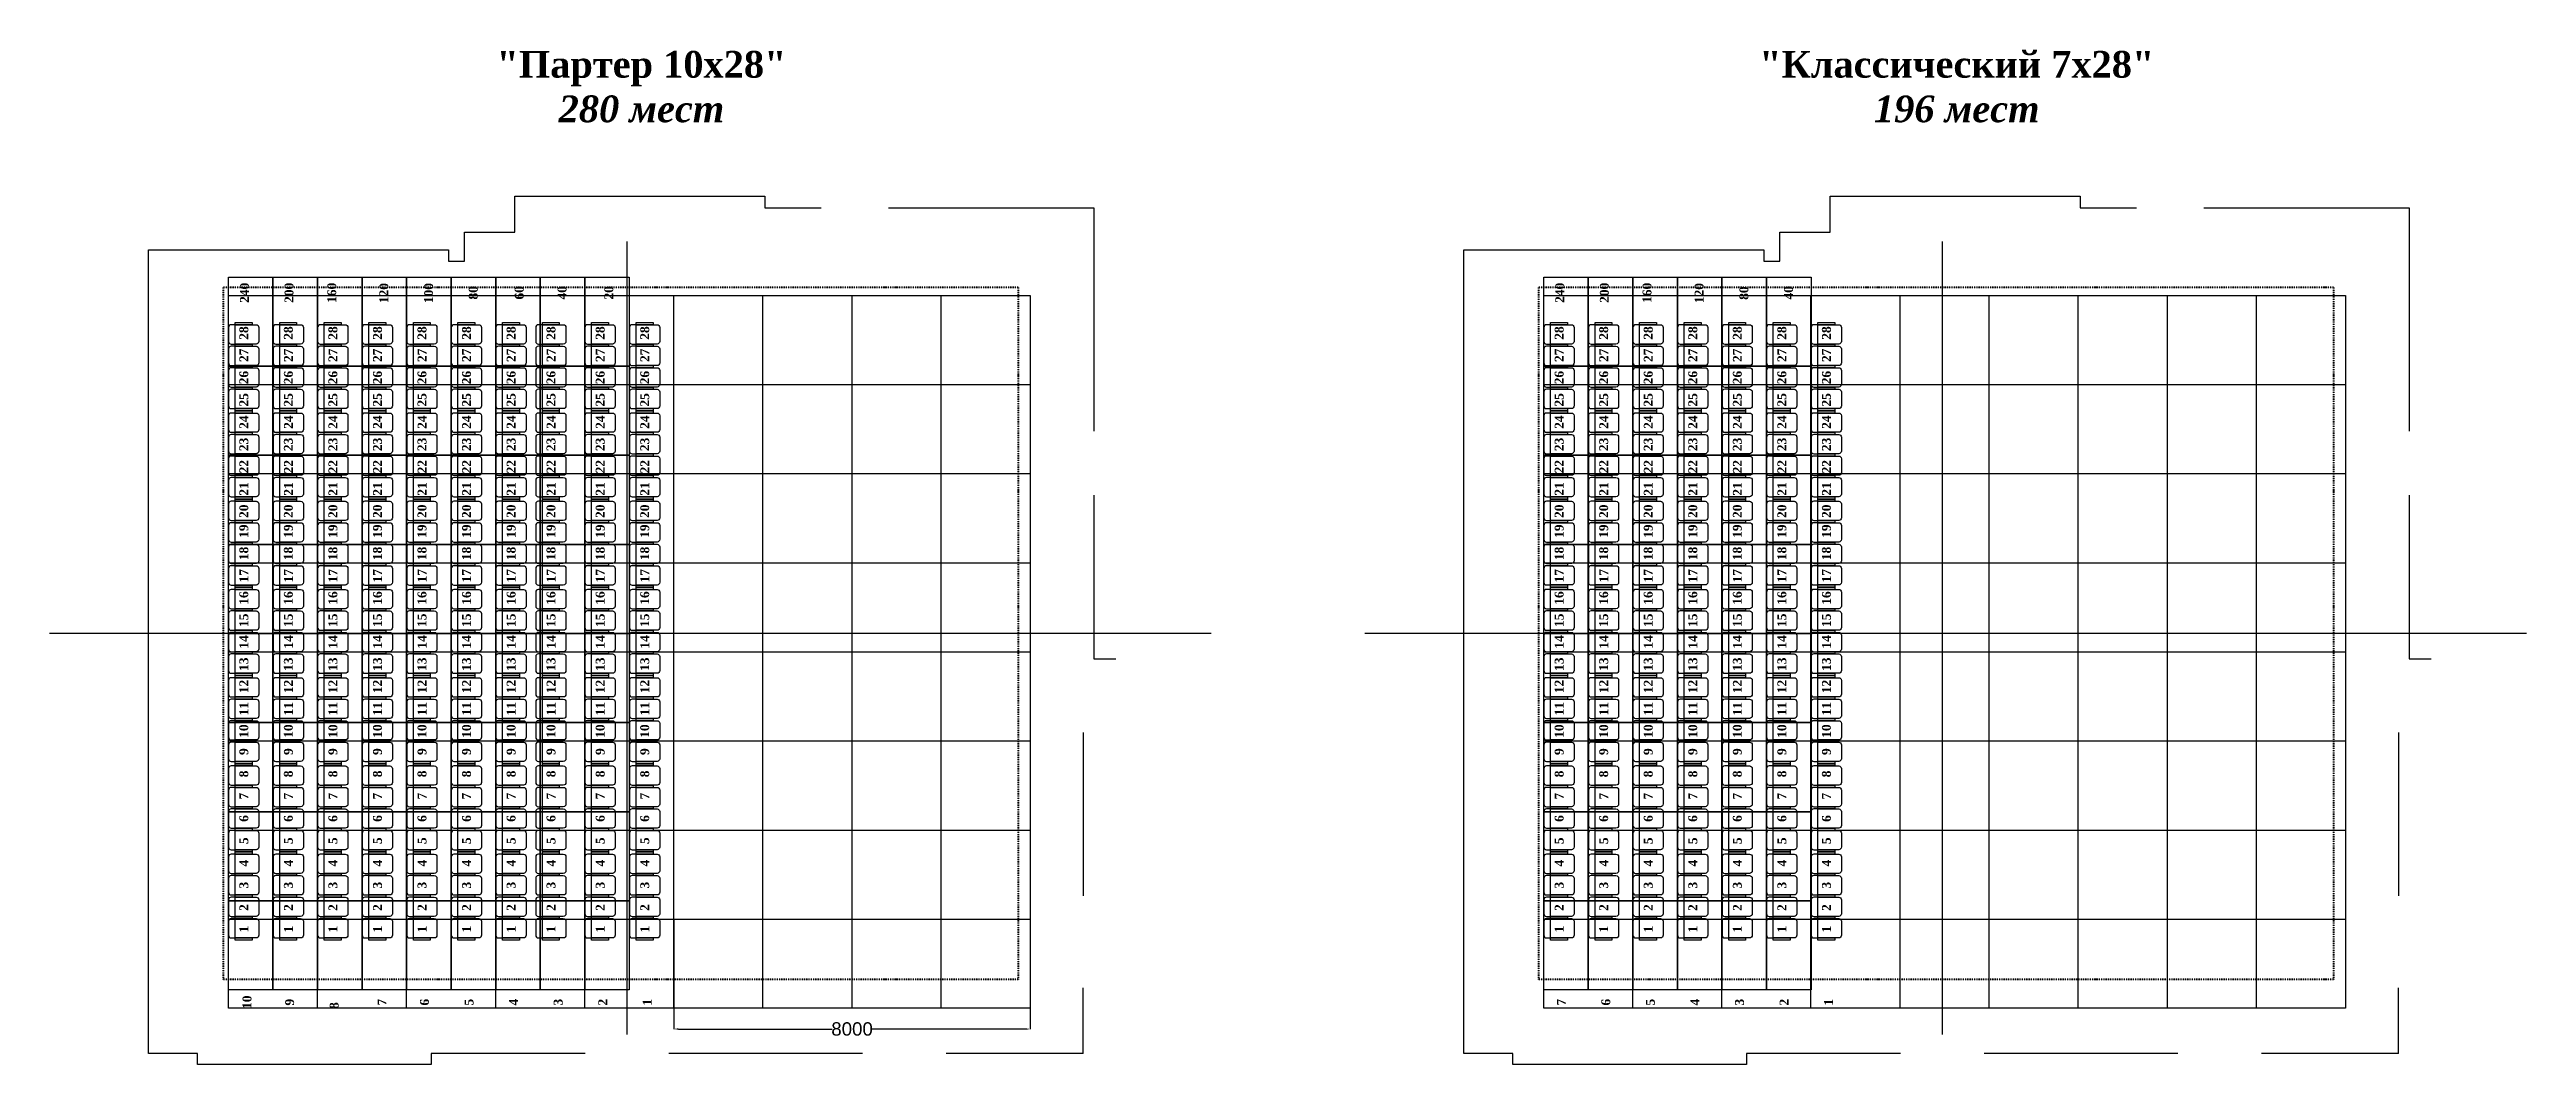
# Model space of a CAD drawing. Header units: millimetres. Extents: x -520232 to 211296, y -156633 to 78411.
# Drawn here: x -184456 to -128851, y -95142 to -72365 of the extents above; entities that cross this region are included whole.
import ezdxf

# ---------------------------------------------------------------- set-up
doc = ezdxf.new("R2010")
doc.units = ezdxf.units.MM
doc.linetypes.add('штрихпунктирнаяX2', pattern=[50.8, 25.4, -12.7, 0, -12.7])
for name, color, linetype in [('Декорации', 10, 'Continuous'), ('Оси', 7, 'Continuous'), ('Партер', 7, 'Continuous'), ('План галлереи', 7, 'Continuous'), ('План планшет1', 7, 'Continuous')]:
    doc.layers.add(name, color=color, linetype=linetype)
doc.layers.add('Сидения и станки', color=7, linetype='Continuous', lineweight=25)
doc.styles.get("Standard").update_dxf_attribs({"font": 'arial.ttf', "height": 300})
doc.dimstyles.new('Размеры', dxfattribs={"dimtxt": 300, "dimasz": 100, "dimexe": 0.18, "dimexo": 0.0625, "dimgap": 0.09, "dimtad": 0, "dimdec": 0, "dimzin": 0, "dimdsep": 46, "dimtxsty": 'Standard', "dimcen": 0.09, "dimclrd": 250, "dimclre": 250, "dimclrt": 250, "dimadec": 0, "dimazin": 0, "dimtfac": 1, "dimtdec": 0, "dimtofl": 0, "dimtmove": 0, "dimatfit": 3, "dimfxl": 1, "dimtfillclr": 250, "dimtolj": 1, "dimtzin": 0, "dimarcsym": 0})

msp = doc.modelspace()

# ---------------------------------------------------------------- texts
at = {"layer": 'Партер', "char_height": 600, "width": 15854.2162, "attachment_point": 5}
for s, insert in [('{\\fTimes New Roman|b1|i0|c204|p18;"Партер 10х28"\\P\\fTimes New Roman|b1|i1|c204|p18;280 мест}', (-171168.016, -73199.974)), ('{\\fTimes New Roman|b1|i0|c204|p18;"Классический 7х28"\\P\\fTimes New Roman|b1|i1|c204|p18;196 мест}', (-141640.552, -73199.974))]:
    msp.add_mtext(s, dxfattribs=dict(at, insert=insert))

# ---------------------------------------------------------------- blocks, each defined once
blk = doc.blocks.new('A$C20D4365F')
at = {"layer": 'Сидения и станки'}
for points in [[(-1231.25, 380), (-1181.25, 380), (-1181.25, 0), (-1231.25, 0)], [(-748.75, 380), (-698.75, 380), (-698.75, 0), (-748.75, 0)], [(-266.25, 380), (-216.25, 380), (-216.25, 0), (-266.25, 0)], [(216.25, 380), (266.25, 380), (266.25, 0), (216.25, 0)], [(698.75, 380), (748.75, 380), (748.75, 0), (698.75, 0)]]:
    blk.add_lwpolyline(points, close=True, dxfattribs=at)
for points in [[(-1121.25, 530), (-808.75, 530, -0.41421356), (-748.75, 470), (-748.75, 0), (-1181.25, 0), (-1181.25, 470, -0.41421356)], [(-748.75, 0), (-1181.25, 0), (-1181.25, -90, 0.41421356), (-1121.25, -150), (-808.75, -150, 0.41421356), (-748.75, -90)], [(-638.75, 530), (-326.25, 530, -0.41421356), (-266.25, 470), (-266.25, 0), (-698.75, 0), (-698.75, 470, -0.41421356)], [(-266.25, 0), (-698.75, 0), (-698.75, -90, 0.41421356), (-638.75, -150), (-326.25, -150, 0.41421356), (-266.25, -90)], [(-156.25, 530), (156.25, 530, -0.41421356), (216.25, 470), (216.25, 0), (-216.25, 0), (-216.25, 470, -0.41421356)], [(216.25, 0), (-216.25, 0), (-216.25, -90, 0.41421356), (-156.25, -150), (156.25, -150, 0.41421356), (216.25, -90)], [(326.25, 530), (638.75, 530, -0.41421356), (698.75, 470), (698.75, 0), (266.25, 0), (266.25, 470, -0.41421356)], [(698.75, 0), (266.25, 0), (266.25, -90, 0.41421356), (326.25, -150), (638.75, -150, 0.41421356), (698.75, -90)]]:
    blk.add_lwpolyline(points, format="xyb", close=True, dxfattribs=at)
blk = doc.blocks.new('Партер 10х28')
at = {"layer": 'Партер'}
for points in [[(-225034, -107151), (-226034, -107151), (-226034, -105151), (-225034, -105151), (-225034, -107151)], [(-224034, -107151), (-225034, -107151), (-225034, -105151), (-224034, -105151), (-224034, -107151)], [(-223034, -107151), (-224034, -107151), (-224034, -105151), (-223034, -105151), (-223034, -107151)], [(-222034, -107151), (-223034, -107151), (-223034, -105151), (-222034, -105151), (-222034, -107151)], [(-221034, -107151), (-222034, -107151), (-222034, -105151), (-221034, -105151), (-221034, -107151)], [(-220034, -107151), (-221034, -107151), (-221034, -105151), (-220034, -105151), (-220034, -107151)], [(-219034, -107151), (-220034, -107151), (-220034, -105151), (-219034, -105151), (-219034, -107151)], [(-218034, -107151), (-219034, -107151), (-219034, -105151), (-218034, -105151), (-218034, -107151)], [(-217034, -107151), (-218034, -107151), (-218034, -105151), (-217034, -105151), (-217034, -107151)], [(-225034, -109151), (-226034, -109151), (-226034, -107151), (-225034, -107151), (-225034, -109151)], [(-224034, -109151), (-225034, -109151), (-225034, -107151), (-224034, -107151), (-224034, -109151)], [(-223034, -109151), (-224034, -109151), (-224034, -107151), (-223034, -107151), (-223034, -109151)], [(-222034, -109151), (-223034, -109151), (-223034, -107151), (-222034, -107151), (-222034, -109151)], [(-221034, -109151), (-222034, -109151), (-222034, -107151), (-221034, -107151), (-221034, -109151)], [(-220034, -109151), (-221034, -109151), (-221034, -107151), (-220034, -107151), (-220034, -109151)], [(-219034, -109151), (-220034, -109151), (-220034, -107151), (-219034, -107151), (-219034, -109151)], [(-218034, -109151), (-219034, -109151), (-219034, -107151), (-218034, -107151), (-218034, -109151)], [(-217034, -109151), (-218034, -109151), (-218034, -107151), (-217034, -107151), (-217034, -109151)], [(-225034, -111151), (-226034, -111151), (-226034, -109151), (-225034, -109151), (-225034, -111151)], [(-224034, -111151), (-225034, -111151), (-225034, -109151), (-224034, -109151), (-224034, -111151)], [(-223034, -111151), (-224034, -111151), (-224034, -109151), (-223034, -109151), (-223034, -111151)], [(-222034, -111151), (-223034, -111151), (-223034, -109151), (-222034, -109151), (-222034, -111151)], [(-221034, -111151), (-222034, -111151), (-222034, -109151), (-221034, -109151), (-221034, -111151)], [(-220034, -111151), (-221034, -111151), (-221034, -109151), (-220034, -109151), (-220034, -111151)], [(-219034, -111151), (-220034, -111151), (-220034, -109151), (-219034, -109151), (-219034, -111151)], [(-218034, -111151), (-219034, -111151), (-219034, -109151), (-218034, -109151), (-218034, -111151)], [(-217034, -111151), (-218034, -111151), (-218034, -109151), (-217034, -109151), (-217034, -111151)], [(-225034, -113151), (-226034, -113151), (-226034, -111151), (-225034, -111151), (-225034, -113151)], [(-224034, -113151), (-225034, -113151), (-225034, -111151), (-224034, -111151), (-224034, -113151)], [(-223034, -113151), (-224034, -113151), (-224034, -111151), (-223034, -111151), (-223034, -113151)], [(-222034, -113151), (-223034, -113151), (-223034, -111151), (-222034, -111151), (-222034, -113151)], [(-221034, -113151), (-222034, -113151), (-222034, -111151), (-221034, -111151), (-221034, -113151)], [(-220034, -113151), (-221034, -113151), (-221034, -111151), (-220034, -111151), (-220034, -113151)], [(-219034, -113151), (-220034, -113151), (-220034, -111151), (-219034, -111151), (-219034, -113151)], [(-218034, -113151), (-219034, -113151), (-219034, -111151), (-218034, -111151), (-218034, -113151)], [(-217034, -113151), (-218034, -113151), (-218034, -111151), (-217034, -111151), (-217034, -113151)], [(-225034, -115151), (-226034, -115151), (-226034, -113151), (-225034, -113151), (-225034, -115151)], [(-224034, -115151), (-225034, -115151), (-225034, -113151), (-224034, -113151), (-224034, -115151)], [(-223034, -115151), (-224034, -115151), (-224034, -113151), (-223034, -113151), (-223034, -115151)], [(-222034, -115151), (-223034, -115151), (-223034, -113151), (-222034, -113151), (-222034, -115151)], [(-221034, -115151), (-222034, -115151), (-222034, -113151), (-221034, -113151), (-221034, -115151)], [(-220034, -115151), (-221034, -115151), (-221034, -113151), (-220034, -113151), (-220034, -115151)], [(-219034, -115151), (-220034, -115151), (-220034, -113151), (-219034, -113151), (-219034, -115151)], [(-218034, -115151), (-219034, -115151), (-219034, -113151), (-218034, -113151), (-218034, -115151)], [(-217034, -115151), (-218034, -115151), (-218034, -113151), (-217034, -113151), (-217034, -115151)], [(-225034, -117151), (-226034, -117151), (-226034, -115151), (-225034, -115151), (-225034, -117151)], [(-224034, -117151), (-225034, -117151), (-225034, -115151), (-224034, -115151), (-224034, -117151)], [(-223034, -117151), (-224034, -117151), (-224034, -115151), (-223034, -115151), (-223034, -117151)], [(-222034, -117151), (-223034, -117151), (-223034, -115151), (-222034, -115151), (-222034, -117151)], [(-221034, -117151), (-222034, -117151), (-222034, -115151), (-221034, -115151), (-221034, -117151)], [(-220034, -117151), (-221034, -117151), (-221034, -115151), (-220034, -115151), (-220034, -117151)], [(-219034, -117151), (-220034, -117151), (-220034, -115151), (-219034, -115151), (-219034, -117151)], [(-218034, -117151), (-219034, -117151), (-219034, -115151), (-218034, -115151), (-218034, -117151)], [(-217034, -117151), (-218034, -117151), (-218034, -115151), (-217034, -115151), (-217034, -117151)], [(-225034, -119151), (-226034, -119151), (-226034, -117151), (-225034, -117151), (-225034, -119151)], [(-224034, -119151), (-225034, -119151), (-225034, -117151), (-224034, -117151), (-224034, -119151)], [(-223034, -119151), (-224034, -119151), (-224034, -117151), (-223034, -117151), (-223034, -119151)], [(-222034, -119151), (-223034, -119151), (-223034, -117151), (-222034, -117151), (-222034, -119151)], [(-221034, -119151), (-222034, -119151), (-222034, -117151), (-221034, -117151), (-221034, -119151)], [(-220034, -119151), (-221034, -119151), (-221034, -117151), (-220034, -117151), (-220034, -119151)], [(-219034, -119151), (-220034, -119151), (-220034, -117151), (-219034, -117151), (-219034, -119151)], [(-218034, -119151), (-219034, -119151), (-219034, -117151), (-218034, -117151), (-218034, -119151)], [(-217034, -119151), (-218034, -119151), (-218034, -117151), (-217034, -117151), (-217034, -119151)], [(-225034, -121151), (-226034, -121151), (-226034, -119151), (-225034, -119151), (-225034, -121151)], [(-224034, -121151), (-225034, -121151), (-225034, -119151), (-224034, -119151), (-224034, -121151)], [(-223034, -121151), (-224034, -121151), (-224034, -119151), (-223034, -119151), (-223034, -121151)], [(-222034, -121151), (-223034, -121151), (-223034, -119151), (-222034, -119151), (-222034, -121151)], [(-221034, -121151), (-222034, -121151), (-222034, -119151), (-221034, -119151), (-221034, -121151)], [(-220034, -121151), (-221034, -121151), (-221034, -119151), (-220034, -119151), (-220034, -121151)], [(-219034, -121151), (-220034, -121151), (-220034, -119151), (-219034, -119151), (-219034, -121151)], [(-218034, -121151), (-219034, -121151), (-219034, -119151), (-218034, -119151), (-218034, -121151)], [(-217034, -121151), (-218034, -121151), (-218034, -119151), (-217034, -119151), (-217034, -121151)]]:
    blk.add_lwpolyline(points, dxfattribs=at)
at = {"layer": 'Сидения и станки', "rotation": 270}
for p in [(-225882, -107403), (-224882, -107403), (-223882, -107403), (-222882, -107403), (-221882, -107403), (-220882, -107403), (-219882, -107403), (-218986, -107403), (-217882, -107403), (-216882, -107403), (-225882, -109383), (-224882, -109383), (-223882, -109383), (-222882, -109383), (-221882, -109383), (-220882, -109383), (-219882, -109383), (-218986, -109383), (-217882, -109383), (-216882, -109383), (-225882, -111363), (-224882, -111363), (-223882, -111363), (-222882, -111363), (-221882, -111363), (-220882, -111363), (-219882, -111363), (-218986, -111363), (-217882, -111363), (-216882, -111363), (-225882, -113343), (-224882, -113343), (-223882, -113343), (-222882, -113343), (-221882, -113343), (-220882, -113343), (-219882, -113343), (-218986, -113343), (-217882, -113343), (-216882, -113343), (-225882, -115323), (-224882, -115323), (-223882, -115323), (-222882, -115323), (-221882, -115323), (-220882, -115323), (-219882, -115323), (-218986, -115323), (-217882, -115323), (-216882, -115323), (-225882, -117303), (-224882, -117303), (-223882, -117303), (-222882, -117303), (-221882, -117303), (-220882, -117303), (-219882, -117303), (-218986, -117303), (-217882, -117303), (-216882, -117303), (-225882, -119283), (-224882, -119283), (-223882, -119283), (-222882, -119283), (-221882, -119283), (-220882, -119283), (-219882, -119283), (-218986, -119283), (-217882, -119283), (-216882, -119283)]:
    blk.add_blockref('A$C20D4365F', p, dxfattribs=at)
at = {"layer": 'Партер', "color": 0, "char_height": 200, "width": 439.44, "rotation": 90}
for s, insert, attachment_point in [('{\\fTimes New Roman|b1|i0|c204|p18; 240}', (-225672, -105731), 4), ('{\\fTimes New Roman|b1|i0|c204|p18; 200}', (-224672, -105731), 4), ('{\\fTimes New Roman|b1|i0|c204|p18; 160}', (-223713, -105731), 4), ('{\\fTimes New Roman|b1|i0|c204|p18;120}', (-222543, -105511), 5), ('{\\fTimes New Roman|b1|i0|c204|p18;100}', (-221539, -105511), 5), ('{\\fTimes New Roman|b1|i0|c204|p18; 80}', (-220536, -105731), 4), ('{\\fTimes New Roman|b1|i0|c204|p18; 60}', (-219505, -105731), 4), ('{\\fTimes New Roman|b1|i0|c204|p18; 40}', (-218543, -105731), 4), ('{\\fTimes New Roman|b1|i0|c204|p18; 20}', (-217494, -105731), 4)]:
    blk.add_mtext(s, dxfattribs=dict(at, insert=insert, attachment_point=attachment_point))
at = {"layer": 'Партер', "color": 5, "char_height": 200, "rotation": 90}
for s, insert, width, attachment_point in [('{\\fTimes New Roman|b1|i0|c204|p18;  28}', (-225687, -106709), 500, 4), ('{\\fTimes New Roman|b1|i0|c204|p18;  28}', (-224687, -106709), 500, 4), ('{\\fTimes New Roman|b1|i0|c204|p18;  28}', (-223687, -106709), 500, 4), ('{\\fTimes New Roman|b1|i0|c204|p18;  28}', (-222687, -106709), 500, 4), ('{\\fTimes New Roman|b1|i0|c204|p18;  28}', (-221687, -106709), 500, 4), ('{\\fTimes New Roman|b1|i0|c204|p18;  28}', (-220687, -106709), 500, 4), ('{\\fTimes New Roman|b1|i0|c204|p18;  28}', (-219687, -106709), 500, 4), ('{\\fTimes New Roman|b1|i0|c204|p18;  28}', (-218791, -106709), 500, 4), ('{\\fTimes New Roman|b1|i0|c204|p18;  28}', (-217687, -106709), 500, 4), ('{\\fTimes New Roman|b1|i0|c204|p18;  28}', (-216687, -106709), 500, 4), ('{\\fTimes New Roman|b1|i0|c204|p18;  26}', (-225687, -107709), 500, 4), ('{\\fTimes New Roman|b1|i0|c204|p18;  27}', (-225687, -107209), 500, 4), ('{\\fTimes New Roman|b1|i0|c204|p18;  26}', (-224687, -107709), 500, 4), ('{\\fTimes New Roman|b1|i0|c204|p18;  27}', (-224687, -107209), 500, 4), ('{\\fTimes New Roman|b1|i0|c204|p18;  26}', (-223687, -107709), 500, 4), ('{\\fTimes New Roman|b1|i0|c204|p18;  27}', (-223687, -107209), 500, 4), ('{\\fTimes New Roman|b1|i0|c204|p18;  26}', (-222687, -107709), 500, 4), ('{\\fTimes New Roman|b1|i0|c204|p18;  27}', (-222687, -107209), 500, 4), ('{\\fTimes New Roman|b1|i0|c204|p18;  26}', (-221687, -107709), 500, 4), ('{\\fTimes New Roman|b1|i0|c204|p18;  27}', (-221687, -107209), 500, 4), ('{\\fTimes New Roman|b1|i0|c204|p18;  26}', (-220687, -107709), 500, 4), ('{\\fTimes New Roman|b1|i0|c204|p18;  27}', (-220687, -107209), 500, 4), ('{\\fTimes New Roman|b1|i0|c204|p18;  26}', (-219687, -107709), 500, 4), ('{\\fTimes New Roman|b1|i0|c204|p18;  27}', (-219687, -107209), 500, 4), ('{\\fTimes New Roman|b1|i0|c204|p18;  26}', (-218791, -107709), 500, 4), ('{\\fTimes New Roman|b1|i0|c204|p18;  27}', (-218791, -107209), 500, 4), ('{\\fTimes New Roman|b1|i0|c204|p18;  26}', (-217687, -107709), 500, 4), ('{\\fTimes New Roman|b1|i0|c204|p18;  27}', (-217687, -107209), 500, 4), ('{\\fTimes New Roman|b1|i0|c204|p18;  26}', (-216687, -107709), 500, 4), ('{\\fTimes New Roman|b1|i0|c204|p18;  27}', (-216687, -107209), 500, 4), ('{\\fTimes New Roman|b1|i0|c204|p18;  25}', (-225687, -108209), 500, 4), ('{\\fTimes New Roman|b1|i0|c204|p18;  25}', (-224687, -108209), 500, 4), ('{\\fTimes New Roman|b1|i0|c204|p18;  25}', (-223687, -108209), 500, 4), ('{\\fTimes New Roman|b1|i0|c204|p18;  25}', (-222687, -108209), 500, 4), ('{\\fTimes New Roman|b1|i0|c204|p18;  25}', (-221687, -108209), 500, 4), ('{\\fTimes New Roman|b1|i0|c204|p18;  25}', (-220687, -108209), 500, 4), ('{\\fTimes New Roman|b1|i0|c204|p18;  25}', (-219687, -108209), 500, 4), ('{\\fTimes New Roman|b1|i0|c204|p18;  25}', (-218791, -108209), 500, 4), ('{\\fTimes New Roman|b1|i0|c204|p18;  25}', (-217687, -108209), 500, 4), ('{\\fTimes New Roman|b1|i0|c204|p18;  25}', (-216687, -108209), 500, 4), ('{\\fTimes New Roman|b1|i0|c204|p18;  24}', (-225687, -108709), 500, 4), ('{\\fTimes New Roman|b1|i0|c204|p18;  24}', (-224687, -108709), 500, 4), ('{\\fTimes New Roman|b1|i0|c204|p18;  24}', (-223687, -108709), 500, 4), ('{\\fTimes New Roman|b1|i0|c204|p18;  24}', (-222687, -108709), 500, 4), ('{\\fTimes New Roman|b1|i0|c204|p18;  24}', (-221687, -108709), 500, 4), ('{\\fTimes New Roman|b1|i0|c204|p18;  24}', (-220687, -108709), 500, 4), ('{\\fTimes New Roman|b1|i0|c204|p18;  24}', (-219687, -108709), 500, 4), ('{\\fTimes New Roman|b1|i0|c204|p18;  24}', (-218791, -108709), 500, 4), ('{\\fTimes New Roman|b1|i0|c204|p18;  24}', (-217687, -108709), 500, 4), ('{\\fTimes New Roman|b1|i0|c204|p18;  24}', (-216687, -108709), 500, 4), ('{\\fTimes New Roman|b1|i0|c204|p18;  23}', (-225687, -109209), 500, 4), ('{\\fTimes New Roman|b1|i0|c204|p18;  23}', (-224687, -109209), 500, 4), ('{\\fTimes New Roman|b1|i0|c204|p18;  23}', (-223687, -109209), 500, 4), ('{\\fTimes New Roman|b1|i0|c204|p18;  23}', (-222687, -109209), 500, 4), ('{\\fTimes New Roman|b1|i0|c204|p18;  23}', (-221687, -109209), 500, 4), ('{\\fTimes New Roman|b1|i0|c204|p18;  23}', (-220687, -109209), 500, 4), ('{\\fTimes New Roman|b1|i0|c204|p18;  23}', (-219687, -109209), 500, 4), ('{\\fTimes New Roman|b1|i0|c204|p18;  23}', (-218791, -109209), 500, 4), ('{\\fTimes New Roman|b1|i0|c204|p18;  23}', (-217687, -109209), 500, 4), ('{\\fTimes New Roman|b1|i0|c204|p18;  23}', (-216687, -109209), 500, 4), ('{\\fTimes New Roman|b1|i0|c204|p18;  22}', (-225687, -109709), 500, 4), ('{\\fTimes New Roman|b1|i0|c204|p18;  22}', (-224687, -109709), 500, 4), ('{\\fTimes New Roman|b1|i0|c204|p18;  22}', (-223687, -109709), 500, 4), ('{\\fTimes New Roman|b1|i0|c204|p18;  22}', (-222687, -109709), 500, 4), ('{\\fTimes New Roman|b1|i0|c204|p18;  22}', (-221687, -109709), 500, 4), ('{\\fTimes New Roman|b1|i0|c204|p18;  22}', (-220687, -109709), 500, 4), ('{\\fTimes New Roman|b1|i0|c204|p18;  22}', (-219687, -109709), 500, 4), ('{\\fTimes New Roman|b1|i0|c204|p18;  22}', (-218791, -109709), 500, 4), ('{\\fTimes New Roman|b1|i0|c204|p18;  22}', (-217687, -109709), 500, 4), ('{\\fTimes New Roman|b1|i0|c204|p18;  22}', (-216687, -109709), 500, 4), ('{\\fTimes New Roman|b1|i0|c204|p18;  21}', (-225687, -110209), 500, 4), ('{\\fTimes New Roman|b1|i0|c204|p18;  21}', (-224687, -110209), 500, 4), ('{\\fTimes New Roman|b1|i0|c204|p18;  21}', (-223687, -110209), 500, 4), ('{\\fTimes New Roman|b1|i0|c204|p18;  21}', (-222687, -110209), 500, 4), ('{\\fTimes New Roman|b1|i0|c204|p18;  21}', (-221687, -110209), 500, 4), ('{\\fTimes New Roman|b1|i0|c204|p18;  21}', (-220687, -110209), 500, 4), ('{\\fTimes New Roman|b1|i0|c204|p18;  21}', (-219687, -110209), 500, 4), ('{\\fTimes New Roman|b1|i0|c204|p18;  21}', (-218791, -110209), 500, 4), ('{\\fTimes New Roman|b1|i0|c204|p18;  21}', (-217687, -110209), 500, 4), ('{\\fTimes New Roman|b1|i0|c204|p18;  21}', (-216687, -110209), 500, 4), ('{\\fTimes New Roman|b1|i0|c204|p18;  20}', (-225687, -110709), 500, 4), ('{\\fTimes New Roman|b1|i0|c204|p18;  20}', (-224687, -110709), 500, 4), ('{\\fTimes New Roman|b1|i0|c204|p18;  20}', (-223687, -110709), 500, 4), ('{\\fTimes New Roman|b1|i0|c204|p18;  20}', (-222687, -110709), 500, 4), ('{\\fTimes New Roman|b1|i0|c204|p18;  20}', (-221687, -110709), 500, 4), ('{\\fTimes New Roman|b1|i0|c204|p18;  20}', (-220687, -110709), 500, 4), ('{\\fTimes New Roman|b1|i0|c204|p18;  20}', (-219687, -110709), 500, 4), ('{\\fTimes New Roman|b1|i0|c204|p18;  20}', (-218791, -110709), 500, 4), ('{\\fTimes New Roman|b1|i0|c204|p18;  20}', (-217687, -110709), 500, 4), ('{\\fTimes New Roman|b1|i0|c204|p18;  20}', (-216687, -110709), 500, 4), ('{\\fTimes New Roman|b1|i0|c204|p18;  19}', (-225687, -111156), 500, 4), ('{\\fTimes New Roman|b1|i0|c204|p18;  19}', (-224687, -111156), 500, 4), ('{\\fTimes New Roman|b1|i0|c204|p18;  19}', (-223687, -111156), 500, 4), ('{\\fTimes New Roman|b1|i0|c204|p18;  19}', (-222687, -111156), 500, 4), ('{\\fTimes New Roman|b1|i0|c204|p18;  19}', (-221687, -111156), 500, 4), ('{\\fTimes New Roman|b1|i0|c204|p18;  19}', (-220687, -111156), 500, 4), ('{\\fTimes New Roman|b1|i0|c204|p18;  19}', (-219687, -111156), 500, 4), ('{\\fTimes New Roman|b1|i0|c204|p18;  19}', (-218791, -111156), 500, 4), ('{\\fTimes New Roman|b1|i0|c204|p18;  19}', (-217687, -111156), 500, 4), ('{\\fTimes New Roman|b1|i0|c204|p18;  19}', (-216687, -111156), 500, 4), ('{\\fTimes New Roman|b1|i0|c204|p18;  18}', (-225687, -111656), 500, 4), ('{\\fTimes New Roman|b1|i0|c204|p18;  17}', (-225687, -112156), 500, 4), ('{\\fTimes New Roman|b1|i0|c204|p18;  18}', (-224687, -111656), 500, 4), ('{\\fTimes New Roman|b1|i0|c204|p18;  17}', (-224687, -112156), 500, 4), ('{\\fTimes New Roman|b1|i0|c204|p18;  18}', (-223687, -111656), 500, 4), ('{\\fTimes New Roman|b1|i0|c204|p18;  17}', (-223687, -112156), 500, 4), ('{\\fTimes New Roman|b1|i0|c204|p18;  18}', (-222687, -111656), 500, 4), ('{\\fTimes New Roman|b1|i0|c204|p18;  17}', (-222687, -112156), 500, 4), ('{\\fTimes New Roman|b1|i0|c204|p18;  18}', (-221687, -111656), 500, 4), ('{\\fTimes New Roman|b1|i0|c204|p18;  17}', (-221687, -112156), 500, 4), ('{\\fTimes New Roman|b1|i0|c204|p18;  18}', (-220687, -111656), 500, 4), ('{\\fTimes New Roman|b1|i0|c204|p18;  17}', (-220687, -112156), 500, 4), ('{\\fTimes New Roman|b1|i0|c204|p18;  18}', (-219687, -111656), 500, 4), ('{\\fTimes New Roman|b1|i0|c204|p18;  17}', (-219687, -112156), 500, 4), ('{\\fTimes New Roman|b1|i0|c204|p18;  18}', (-218791, -111656), 500, 4), ('{\\fTimes New Roman|b1|i0|c204|p18;  17}', (-218791, -112156), 500, 4), ('{\\fTimes New Roman|b1|i0|c204|p18;  18}', (-217687, -111656), 500, 4), ('{\\fTimes New Roman|b1|i0|c204|p18;  17}', (-217687, -112156), 500, 4), ('{\\fTimes New Roman|b1|i0|c204|p18;  18}', (-216687, -111656), 500, 4), ('{\\fTimes New Roman|b1|i0|c204|p18;  17}', (-216687, -112156), 500, 4), ('{\\fTimes New Roman|b1|i0|c204|p18;  16}', (-225687, -112656), 500, 4), ('{\\fTimes New Roman|b1|i0|c204|p18;  16}', (-224687, -112656), 500, 4), ('{\\fTimes New Roman|b1|i0|c204|p18;  16}', (-223687, -112656), 500, 4), ('{\\fTimes New Roman|b1|i0|c204|p18;  16}', (-222687, -112656), 500, 4), ('{\\fTimes New Roman|b1|i0|c204|p18;  16}', (-221687, -112656), 500, 4), ('{\\fTimes New Roman|b1|i0|c204|p18;  16}', (-220687, -112656), 500, 4), ('{\\fTimes New Roman|b1|i0|c204|p18;  16}', (-219687, -112656), 500, 4), ('{\\fTimes New Roman|b1|i0|c204|p18;  16}', (-218791, -112656), 500, 4), ('{\\fTimes New Roman|b1|i0|c204|p18;  16}', (-217687, -112656), 500, 4), ('{\\fTimes New Roman|b1|i0|c204|p18;  16}', (-216687, -112656), 500, 4), ('{\\fTimes New Roman|b1|i0|c204|p18;  15}', (-225687, -113156), 500, 4), ('{\\fTimes New Roman|b1|i0|c204|p18;  15}', (-224687, -113156), 500, 4), ('{\\fTimes New Roman|b1|i0|c204|p18;  15}', (-223687, -113156), 500, 4), ('{\\fTimes New Roman|b1|i0|c204|p18;  15}', (-222687, -113156), 500, 4), ('{\\fTimes New Roman|b1|i0|c204|p18;  15}', (-221687, -113156), 500, 4), ('{\\fTimes New Roman|b1|i0|c204|p18;  15}', (-220687, -113156), 500, 4), ('{\\fTimes New Roman|b1|i0|c204|p18;  15}', (-219687, -113156), 500, 4), ('{\\fTimes New Roman|b1|i0|c204|p18;  15}', (-218791, -113156), 500, 4), ('{\\fTimes New Roman|b1|i0|c204|p18;  15}', (-217687, -113156), 500, 4), ('{\\fTimes New Roman|b1|i0|c204|p18;  15}', (-216687, -113156), 500, 4), ('{\\fTimes New Roman|b1|i0|c204|p18;  14}', (-225687, -113642), 500, 4), ('{\\fTimes New Roman|b1|i0|c204|p18;  14}', (-224687, -113642), 500, 4), ('{\\fTimes New Roman|b1|i0|c204|p18;  14}', (-223687, -113642), 500, 4), ('{\\fTimes New Roman|b1|i0|c204|p18;  14}', (-222687, -113642), 500, 4), ('{\\fTimes New Roman|b1|i0|c204|p18;  14}', (-221687, -113642), 500, 4), ('{\\fTimes New Roman|b1|i0|c204|p18;  14}', (-220687, -113642), 500, 4), ('{\\fTimes New Roman|b1|i0|c204|p18;  14}', (-219687, -113642), 500, 4), ('{\\fTimes New Roman|b1|i0|c204|p18;  14}', (-218791, -113642), 500, 4), ('{\\fTimes New Roman|b1|i0|c204|p18;  14}', (-217687, -113642), 500, 4), ('{\\fTimes New Roman|b1|i0|c204|p18;  14}', (-216687, -113642), 500, 4), ('{\\fTimes New Roman|b1|i0|c204|p18;  13}', (-225687, -114142), 500, 4), ('{\\fTimes New Roman|b1|i0|c204|p18;  13}', (-224687, -114142), 500, 4), ('{\\fTimes New Roman|b1|i0|c204|p18;  13}', (-223687, -114142), 500, 4), ('{\\fTimes New Roman|b1|i0|c204|p18;  13}', (-222687, -114142), 500, 4), ('{\\fTimes New Roman|b1|i0|c204|p18;  13}', (-221687, -114142), 500, 4), ('{\\fTimes New Roman|b1|i0|c204|p18;  13}', (-220687, -114142), 500, 4), ('{\\fTimes New Roman|b1|i0|c204|p18;  13}', (-219687, -114142), 500, 4), ('{\\fTimes New Roman|b1|i0|c204|p18;  13}', (-218791, -114142), 500, 4), ('{\\fTimes New Roman|b1|i0|c204|p18;  13}', (-217687, -114142), 500, 4), ('{\\fTimes New Roman|b1|i0|c204|p18;  13}', (-216687, -114142), 500, 4), ('{\\fTimes New Roman|b1|i0|c204|p18;  12}', (-225687, -114642), 500, 4), ('{\\fTimes New Roman|b1|i0|c204|p18;  12}', (-224687, -114642), 500, 4), ('{\\fTimes New Roman|b1|i0|c204|p18;  12}', (-223687, -114642), 500, 4), ('{\\fTimes New Roman|b1|i0|c204|p18;  12}', (-222687, -114642), 500, 4), ('{\\fTimes New Roman|b1|i0|c204|p18;  12}', (-221687, -114642), 500, 4), ('{\\fTimes New Roman|b1|i0|c204|p18;  12}', (-220687, -114642), 500, 4), ('{\\fTimes New Roman|b1|i0|c204|p18;  12}', (-219687, -114642), 500, 4), ('{\\fTimes New Roman|b1|i0|c204|p18;  12}', (-218791, -114642), 500, 4), ('{\\fTimes New Roman|b1|i0|c204|p18;  12}', (-217687, -114642), 500, 4), ('{\\fTimes New Roman|b1|i0|c204|p18;  12}', (-216687, -114642), 500, 4), ('{\\fTimes New Roman|b1|i0|c204|p18;  11}', (-225687, -115142), 500, 4), ('{\\fTimes New Roman|b1|i0|c204|p18;  11}', (-224687, -115142), 500, 4), ('{\\fTimes New Roman|b1|i0|c204|p18;  11}', (-223687, -115142), 500, 4), ('{\\fTimes New Roman|b1|i0|c204|p18;  11}', (-222687, -115142), 500, 4), ('{\\fTimes New Roman|b1|i0|c204|p18;  11}', (-221687, -115142), 500, 4), ('{\\fTimes New Roman|b1|i0|c204|p18;  11}', (-220687, -115142), 500, 4), ('{\\fTimes New Roman|b1|i0|c204|p18;  11}', (-219687, -115142), 500, 4), ('{\\fTimes New Roman|b1|i0|c204|p18;  11}', (-218791, -115142), 500, 4), ('{\\fTimes New Roman|b1|i0|c204|p18;  11}', (-217687, -115142), 500, 4), ('{\\fTimes New Roman|b1|i0|c204|p18;  11}', (-216687, -115142), 500, 4), ('{\\fTimes New Roman|b1|i0|c204|p18;  10}', (-225687, -115642), 500, 4), ('{\\fTimes New Roman|b1|i0|c204|p18;  10}', (-224687, -115642), 500, 4), ('{\\fTimes New Roman|b1|i0|c204|p18;  10}', (-223687, -115642), 500, 4), ('{\\fTimes New Roman|b1|i0|c204|p18;  10}', (-222687, -115642), 500, 4), ('{\\fTimes New Roman|b1|i0|c204|p18;  10}', (-221687, -115642), 500, 4), ('{\\fTimes New Roman|b1|i0|c204|p18;  10}', (-220687, -115642), 500, 4), ('{\\fTimes New Roman|b1|i0|c204|p18;  10}', (-219687, -115642), 500, 4), ('{\\fTimes New Roman|b1|i0|c204|p18;  10}', (-218791, -115642), 500, 4), ('{\\fTimes New Roman|b1|i0|c204|p18;  10}', (-217687, -115642), 500, 4), ('{\\fTimes New Roman|b1|i0|c204|p18;  10}', (-216687, -115642), 500, 4), ('{\\fTimes New Roman|b1|i0|c204|p18;  9}', (-225687, -116028), 500, 4), ('{\\fTimes New Roman|b1|i0|c204|p18;  9}', (-224687, -116028), 500, 4), ('{\\fTimes New Roman|b1|i0|c204|p18;  9}', (-223687, -116028), 500, 4), ('{\\fTimes New Roman|b1|i0|c204|p18;  9}', (-222687, -116028), 500, 4), ('{\\fTimes New Roman|b1|i0|c204|p18;  9}', (-221687, -116028), 500, 4), ('{\\fTimes New Roman|b1|i0|c204|p18;  9}', (-220687, -116028), 500, 4), ('{\\fTimes New Roman|b1|i0|c204|p18;  9}', (-219687, -116028), 500, 4), ('{\\fTimes New Roman|b1|i0|c204|p18;  9}', (-218791, -116028), 500, 4), ('{\\fTimes New Roman|b1|i0|c204|p18;  9}', (-217687, -116028), 500, 4), ('{\\fTimes New Roman|b1|i0|c204|p18;  9}', (-216687, -116028), 500, 4), ('{\\fTimes New Roman|b1|i0|c204|p18;  8}', (-225687, -116528), 500, 4), ('{\\fTimes New Roman|b1|i0|c204|p18;  7}', (-225687, -117028), 500, 4), ('{\\fTimes New Roman|b1|i0|c204|p18;  8}', (-224687, -116528), 500, 4), ('{\\fTimes New Roman|b1|i0|c204|p18;  7}', (-224687, -117028), 500, 4), ('{\\fTimes New Roman|b1|i0|c204|p18;  8}', (-223687, -116528), 500, 4), ('{\\fTimes New Roman|b1|i0|c204|p18;  7}', (-223687, -117028), 500, 4), ('{\\fTimes New Roman|b1|i0|c204|p18;  8}', (-222687, -116528), 500, 4), ('{\\fTimes New Roman|b1|i0|c204|p18;  7}', (-222687, -117028), 500, 4), ('{\\fTimes New Roman|b1|i0|c204|p18;  8}', (-221687, -116528), 500, 4), ('{\\fTimes New Roman|b1|i0|c204|p18;  7}', (-221687, -117028), 500, 4), ('{\\fTimes New Roman|b1|i0|c204|p18;  8}', (-220687, -116528), 500, 4), ('{\\fTimes New Roman|b1|i0|c204|p18;  7}', (-220687, -117028), 500, 4), ('{\\fTimes New Roman|b1|i0|c204|p18;  8}', (-219687, -116528), 500, 4), ('{\\fTimes New Roman|b1|i0|c204|p18;  7}', (-219687, -117028), 500, 4), ('{\\fTimes New Roman|b1|i0|c204|p18;  8}', (-218791, -116528), 500, 4), ('{\\fTimes New Roman|b1|i0|c204|p18;  7}', (-218791, -117028), 500, 4), ('{\\fTimes New Roman|b1|i0|c204|p18;  8}', (-217687, -116528), 500, 4), ('{\\fTimes New Roman|b1|i0|c204|p18;  7}', (-217687, -117028), 500, 4), ('{\\fTimes New Roman|b1|i0|c204|p18;  8}', (-216687, -116528), 500, 4), ('{\\fTimes New Roman|b1|i0|c204|p18;  7}', (-216687, -117028), 500, 4), ('{\\fTimes New Roman|b1|i0|c204|p18;  6}', (-225687, -117528), 500, 4), ('{\\fTimes New Roman|b1|i0|c204|p18;  6}', (-224687, -117528), 500, 4), ('{\\fTimes New Roman|b1|i0|c204|p18;  6}', (-223687, -117528), 500, 4), ('{\\fTimes New Roman|b1|i0|c204|p18;  6}', (-222687, -117528), 500, 4), ('{\\fTimes New Roman|b1|i0|c204|p18;  6}', (-221687, -117528), 500, 4), ('{\\fTimes New Roman|b1|i0|c204|p18;  6}', (-220687, -117528), 500, 4), ('{\\fTimes New Roman|b1|i0|c204|p18;  6}', (-219687, -117528), 500, 4), ('{\\fTimes New Roman|b1|i0|c204|p18;  6}', (-218791, -117528), 500, 4), ('{\\fTimes New Roman|b1|i0|c204|p18;  6}', (-217687, -117528), 500, 4), ('{\\fTimes New Roman|b1|i0|c204|p18;  6}', (-216687, -117528), 500, 4), ('{\\fTimes New Roman|b1|i0|c204|p18;  5}', (-225687, -118028), 500, 4), ('{\\fTimes New Roman|b1|i0|c204|p18;  5}', (-224687, -118028), 500, 4), ('{\\fTimes New Roman|b1|i0|c204|p18;  5}', (-223687, -118028), 500, 4), ('{\\fTimes New Roman|b1|i0|c204|p18;  5}', (-222687, -118028), 500, 4), ('{\\fTimes New Roman|b1|i0|c204|p18;  5}', (-221687, -118028), 500, 4), ('{\\fTimes New Roman|b1|i0|c204|p18;  5}', (-220687, -118028), 500, 4), ('{\\fTimes New Roman|b1|i0|c204|p18;  5}', (-219687, -118028), 500, 4), ('{\\fTimes New Roman|b1|i0|c204|p18;  5}', (-218791, -118028), 500, 4), ('{\\fTimes New Roman|b1|i0|c204|p18;  5}', (-217687, -118028), 500, 4), ('{\\fTimes New Roman|b1|i0|c204|p18;  5}', (-216687, -118028), 500, 4), ('{\\fTimes New Roman|b1|i0|c204|p18;  4}', (-225687, -118532), 503.54, 4), ('{\\fTimes New Roman|b1|i0|c204|p18;  4}', (-224687, -118532), 503.54, 4), ('{\\fTimes New Roman|b1|i0|c204|p18;  4}', (-223687, -118532), 503.54, 4), ('{\\fTimes New Roman|b1|i0|c204|p18;  4}', (-222687, -118532), 503.54, 4), ('{\\fTimes New Roman|b1|i0|c204|p18;  4}', (-221687, -118532), 503.54, 4), ('{\\fTimes New Roman|b1|i0|c204|p18;  4}', (-220687, -118532), 503.54, 4), ('{\\fTimes New Roman|b1|i0|c204|p18;  4}', (-219687, -118532), 503.54, 4), ('{\\fTimes New Roman|b1|i0|c204|p18;  4}', (-218791, -118532), 503.54, 4), ('{\\fTimes New Roman|b1|i0|c204|p18;  4}', (-217687, -118532), 503.54, 4), ('{\\fTimes New Roman|b1|i0|c204|p18;  4}', (-216687, -118532), 503.54, 4), ('{\\fTimes New Roman|b1|i0|c204|p18;  3}', (-225687, -119026), 498, 4), ('{\\fTimes New Roman|b1|i0|c204|p18;  3}', (-224687, -119026), 498, 4), ('{\\fTimes New Roman|b1|i0|c204|p18;  3}', (-223687, -119026), 498, 4), ('{\\fTimes New Roman|b1|i0|c204|p18;  3}', (-222687, -119026), 498, 4), ('{\\fTimes New Roman|b1|i0|c204|p18;  3}', (-221687, -119026), 498, 4), ('{\\fTimes New Roman|b1|i0|c204|p18;  3}', (-220687, -119026), 498, 4), ('{\\fTimes New Roman|b1|i0|c204|p18;  3}', (-219687, -119026), 498, 4), ('{\\fTimes New Roman|b1|i0|c204|p18;  3}', (-218791, -119026), 498, 4), ('{\\fTimes New Roman|b1|i0|c204|p18;  3}', (-217687, -119026), 498, 4), ('{\\fTimes New Roman|b1|i0|c204|p18;  3}', (-216687, -119026), 498, 4), ('{\\fTimes New Roman|b1|i0|c204|p18;  2 }', (-225687, -119528), 500, 4), ('{\\fTimes New Roman|b1|i0|c204|p18;  2 }', (-224687, -119528), 500, 4), ('{\\fTimes New Roman|b1|i0|c204|p18;  2 }', (-223687, -119528), 500, 4), ('{\\fTimes New Roman|b1|i0|c204|p18;  2 }', (-222687, -119528), 500, 4), ('{\\fTimes New Roman|b1|i0|c204|p18;  2 }', (-221687, -119528), 500, 4), ('{\\fTimes New Roman|b1|i0|c204|p18;  2 }', (-220687, -119528), 500, 4), ('{\\fTimes New Roman|b1|i0|c204|p18;  2 }', (-219687, -119528), 500, 4), ('{\\fTimes New Roman|b1|i0|c204|p18;  2 }', (-218791, -119528), 500, 4), ('{\\fTimes New Roman|b1|i0|c204|p18;  2 }', (-217687, -119528), 500, 4), ('{\\fTimes New Roman|b1|i0|c204|p18;  2 }', (-216687, -119528), 500, 4), ('{\\fTimes New Roman|b1|i0|c204|p18;1}', (-225687, -119785), 500, 5), ('{\\fTimes New Roman|b1|i0|c204|p18;1}', (-224687, -119785), 500, 5), ('{\\fTimes New Roman|b1|i0|c204|p18;1}', (-223687, -119785), 500, 5), ('{\\fTimes New Roman|b1|i0|c204|p18;1}', (-222687, -119785), 500, 5), ('{\\fTimes New Roman|b1|i0|c204|p18;1}', (-221687, -119785), 500, 5), ('{\\fTimes New Roman|b1|i0|c204|p18;1}', (-220687, -119785), 500, 5), ('{\\fTimes New Roman|b1|i0|c204|p18;1}', (-219687, -119785), 500, 5), ('{\\fTimes New Roman|b1|i0|c204|p18;1}', (-218792, -119785), 500, 5), ('{\\fTimes New Roman|b1|i0|c204|p18;1}', (-217687, -119785), 500, 5), ('{\\fTimes New Roman|b1|i0|c204|p18;1}', (-216687, -119785), 500, 5), ('{\\fTimes New Roman|b1|i0|c204|p18; 10}', (-225615, -121652), 500.97, 4), ('{\\fTimes New Roman|b1|i0|c204|p18;  9}', (-224659, -121652), 500.97, 4), ('{\\fTimes New Roman|b1|i0|c204|p18; 8}', (-223659, -121652), 500.97, 4), ('{\\fTimes New Roman|b1|i0|c204|p18;  7}', (-222587, -121652), 500.97, 4), ('{\\fTimes New Roman|b1|i0|c204|p18;  6}', (-221631, -121652), 500.97, 4), ('{\\fTimes New Roman|b1|i0|c204|p18;  5}', (-220631, -121652), 500.97, 4), ('{\\fTimes New Roman|b1|i0|c204|p18;  4}', (-219631, -121652), 500.97, 4), ('{\\fTimes New Roman|b1|i0|c204|p18;  3}', (-218631, -121652), 500.97, 4), ('{\\fTimes New Roman|b1|i0|c204|p18;  2}', (-217631, -121652), 500.97, 4), ('{\\fTimes New Roman|b1|i0|c204|p18;  1}', (-216631, -121652), 500.97, 4)]:
    blk.add_mtext(s, dxfattribs=dict(at, insert=insert, width=width, attachment_point=attachment_point))
blk = doc.blocks.new('*D91')
at = {"layer": 'Defpoints', "color": 0, "lineweight": 13, "transparency": 16777216}
for p in [(-170440, -91882), (-162440, -91882), (-162440, -94347)]:
    blk.add_point(p, dxfattribs=at)
at = {"layer": 'Декорации', "color": 250, "lineweight": -2, "transparency": 16777216}
for p, q in [((-170440, -91882), (-170440, -94347)), ((-162440, -91882), (-162440, -94347)), ((-170340, -94347), (-166888, -94347)), ((-162540, -94347), (-165992, -94347))]:
    blk.add_line(p, q, dxfattribs=at)
at = {"layer": 'Декорации', "color": 250, "lineweight": 13, "transparency": 16777216}
for points in [[(-170340, -94330), (-170340, -94364), (-170440, -94347)], [(-162540, -94330), (-162540, -94364), (-162440, -94347)]]:
    blk.add_solid(points, dxfattribs=at)
at = {"layer": 'Декорации', "color": 250, "lineweight": 13, "transparency": 16777216, "insert": (-166440, -94347), "char_height": 300, "attachment_point": 5}
blk.add_mtext('\\A1;8000', dxfattribs=at)
blk = doc.blocks.new('Партер 7х28')
at = {"layer": 'Партер'}
for points in [[(173801, -38869), (172801, -38869), (172801, -36869), (173801, -36869), (173801, -38869)], [(174801, -38869), (173801, -38869), (173801, -36869), (174801, -36869), (174801, -38869)], [(175801, -38869), (174801, -38869), (174801, -36869), (175801, -36869), (175801, -38869)], [(176801, -38869), (175801, -38869), (175801, -36869), (176801, -36869), (176801, -38869)], [(177801, -38869), (176801, -38869), (176801, -36869), (177801, -36869), (177801, -38869)], [(178801, -38869), (177801, -38869), (177801, -36869), (178801, -36869), (178801, -38869)], [(173801, -40869), (172801, -40869), (172801, -38869), (173801, -38869), (173801, -40869)], [(174801, -40869), (173801, -40869), (173801, -38869), (174801, -38869), (174801, -40869)], [(175801, -40869), (174801, -40869), (174801, -38869), (175801, -38869), (175801, -40869)], [(176801, -40869), (175801, -40869), (175801, -38869), (176801, -38869), (176801, -40869)], [(177801, -40869), (176801, -40869), (176801, -38869), (177801, -38869), (177801, -40869)], [(178801, -40869), (177801, -40869), (177801, -38869), (178801, -38869), (178801, -40869)], [(173801, -42869), (172801, -42869), (172801, -40869), (173801, -40869), (173801, -42869)], [(174801, -42869), (173801, -42869), (173801, -40869), (174801, -40869), (174801, -42869)], [(175801, -42869), (174801, -42869), (174801, -40869), (175801, -40869), (175801, -42869)], [(176801, -42869), (175801, -42869), (175801, -40869), (176801, -40869), (176801, -42869)], [(177801, -42869), (176801, -42869), (176801, -40869), (177801, -40869), (177801, -42869)], [(178801, -42869), (177801, -42869), (177801, -40869), (178801, -40869), (178801, -42869)], [(173801, -44869), (172801, -44869), (172801, -42869), (173801, -42869), (173801, -44869)], [(174801, -44869), (173801, -44869), (173801, -42869), (174801, -42869), (174801, -44869)], [(175801, -44869), (174801, -44869), (174801, -42869), (175801, -42869), (175801, -44869)], [(176801, -44869), (175801, -44869), (175801, -42869), (176801, -42869), (176801, -44869)], [(177801, -44869), (176801, -44869), (176801, -42869), (177801, -42869), (177801, -44869)], [(178801, -44869), (177801, -44869), (177801, -42869), (178801, -42869), (178801, -44869)], [(173801, -46869), (172801, -46869), (172801, -44869), (173801, -44869), (173801, -46869)], [(174801, -46869), (173801, -46869), (173801, -44869), (174801, -44869), (174801, -46869)], [(175801, -46869), (174801, -46869), (174801, -44869), (175801, -44869), (175801, -46869)], [(176801, -46869), (175801, -46869), (175801, -44869), (176801, -44869), (176801, -46869)], [(177801, -46869), (176801, -46869), (176801, -44869), (177801, -44869), (177801, -46869)], [(178801, -46869), (177801, -46869), (177801, -44869), (178801, -44869), (178801, -46869)], [(173801, -48869), (172801, -48869), (172801, -46869), (173801, -46869), (173801, -48869)], [(174801, -48869), (173801, -48869), (173801, -46869), (174801, -46869), (174801, -48869)], [(175801, -48869), (174801, -48869), (174801, -46869), (175801, -46869), (175801, -48869)], [(176801, -48869), (175801, -48869), (175801, -46869), (176801, -46869), (176801, -48869)], [(177801, -48869), (176801, -48869), (176801, -46869), (177801, -46869), (177801, -48869)], [(178801, -48869), (177801, -48869), (177801, -46869), (178801, -46869), (178801, -48869)], [(173801, -50869), (172801, -50869), (172801, -48869), (173801, -48869), (173801, -50869)], [(174801, -50869), (173801, -50869), (173801, -48869), (174801, -48869), (174801, -50869)], [(175801, -50869), (174801, -50869), (174801, -48869), (175801, -48869), (175801, -50869)], [(176801, -50869), (175801, -50869), (175801, -48869), (176801, -48869), (176801, -50869)], [(177801, -50869), (176801, -50869), (176801, -48869), (177801, -48869), (177801, -50869)], [(178801, -50869), (177801, -50869), (177801, -48869), (178801, -48869), (178801, -50869)], [(173801, -52869), (172801, -52869), (172801, -50869), (173801, -50869), (173801, -52869)], [(174801, -52869), (173801, -52869), (173801, -50869), (174801, -50869), (174801, -52869)], [(175801, -52869), (174801, -52869), (174801, -50869), (175801, -50869), (175801, -52869)], [(176801, -52869), (175801, -52869), (175801, -50869), (176801, -50869), (176801, -52869)], [(177801, -52869), (176801, -52869), (176801, -50869), (177801, -50869), (177801, -52869)], [(178801, -52869), (177801, -52869), (177801, -50869), (178801, -50869), (178801, -52869)]]:
    blk.add_lwpolyline(points, dxfattribs=at)
at = {"layer": 'Сидения и станки', "rotation": 270}
for p in [(172953, -39121), (173953, -39121), (174953, -39121), (175953, -39121), (176953, -39121), (177953, -39121), (178953, -39121), (172953, -41101), (173953, -41101), (174953, -41101), (175953, -41101), (176953, -41101), (177953, -41101), (178953, -41101), (172953, -43081), (173953, -43081), (174953, -43081), (175953, -43081), (176953, -43081), (177953, -43081), (178953, -43081), (172953, -45061), (173953, -45061), (174953, -45061), (175953, -45061), (176953, -45061), (177953, -45061), (178953, -45061), (172953, -47041), (173953, -47041), (174953, -47041), (175953, -47041), (176953, -47041), (177953, -47041), (178953, -47041), (172953, -49021), (173953, -49021), (174953, -49021), (175953, -49021), (176953, -49021), (177953, -49021), (178953, -49021), (172953, -51001), (173953, -51001), (174953, -51001), (175953, -51001), (176953, -51001), (177953, -51001), (178953, -51001)]:
    blk.add_blockref('A$C20D4365F', p, dxfattribs=at)
at = {"layer": 'Партер', "color": 0, "char_height": 200, "width": 439.44, "rotation": 90}
for s, insert, attachment_point in [('{\\fTimes New Roman|b1|i0|c204|p18; 240}', (173163, -37449), 4), ('{\\fTimes New Roman|b1|i0|c204|p18; 200}', (174163, -37449), 4), ('{\\fTimes New Roman|b1|i0|c204|p18; 160}', (175121, -37449), 4), ('{\\fTimes New Roman|b1|i0|c204|p18;120}', (176291, -37229), 5), ('{\\fTimes New Roman|b1|i0|c204|p18;80}', (177296, -37229), 5), ('{\\fTimes New Roman|b1|i0|c204|p18; 40}', (178298, -37449), 4)]:
    blk.add_mtext(s, dxfattribs=dict(at, insert=insert, attachment_point=attachment_point))
at = {"layer": 'Партер', "color": 5, "char_height": 200, "rotation": 90}
for s, insert, width, attachment_point in [('{\\fTimes New Roman|b1|i0|c204|p18;  28}', (173148, -38427), 500, 4), ('{\\fTimes New Roman|b1|i0|c204|p18;  28}', (174148, -38427), 500, 4), ('{\\fTimes New Roman|b1|i0|c204|p18;  28}', (175148, -38427), 500, 4), ('{\\fTimes New Roman|b1|i0|c204|p18;  28}', (176148, -38427), 500, 4), ('{\\fTimes New Roman|b1|i0|c204|p18;  28}', (177148, -38427), 500, 4), ('{\\fTimes New Roman|b1|i0|c204|p18;  28}', (178148, -38427), 500, 4), ('{\\fTimes New Roman|b1|i0|c204|p18;  28}', (179148, -38427), 500, 4), ('{\\fTimes New Roman|b1|i0|c204|p18;  27}', (173148, -38927), 500, 4), ('{\\fTimes New Roman|b1|i0|c204|p18;  27}', (174148, -38927), 500, 4), ('{\\fTimes New Roman|b1|i0|c204|p18;  27}', (175148, -38927), 500, 4), ('{\\fTimes New Roman|b1|i0|c204|p18;  27}', (176148, -38927), 500, 4), ('{\\fTimes New Roman|b1|i0|c204|p18;  27}', (177148, -38927), 500, 4), ('{\\fTimes New Roman|b1|i0|c204|p18;  27}', (178148, -38927), 500, 4), ('{\\fTimes New Roman|b1|i0|c204|p18;  27}', (179148, -38927), 500, 4), ('{\\fTimes New Roman|b1|i0|c204|p18;  26}', (173148, -39427), 500, 4), ('{\\fTimes New Roman|b1|i0|c204|p18;  26}', (174148, -39427), 500, 4), ('{\\fTimes New Roman|b1|i0|c204|p18;  26}', (175148, -39427), 500, 4), ('{\\fTimes New Roman|b1|i0|c204|p18;  26}', (176148, -39427), 500, 4), ('{\\fTimes New Roman|b1|i0|c204|p18;  26}', (177148, -39427), 500, 4), ('{\\fTimes New Roman|b1|i0|c204|p18;  26}', (178148, -39427), 500, 4), ('{\\fTimes New Roman|b1|i0|c204|p18;  26}', (179148, -39427), 500, 4), ('{\\fTimes New Roman|b1|i0|c204|p18;  25}', (173148, -39927), 500, 4), ('{\\fTimes New Roman|b1|i0|c204|p18;  24}', (173148, -40427), 500, 4), ('{\\fTimes New Roman|b1|i0|c204|p18;  25}', (174148, -39927), 500, 4), ('{\\fTimes New Roman|b1|i0|c204|p18;  24}', (174148, -40427), 500, 4), ('{\\fTimes New Roman|b1|i0|c204|p18;  25}', (175148, -39927), 500, 4), ('{\\fTimes New Roman|b1|i0|c204|p18;  24}', (175148, -40427), 500, 4), ('{\\fTimes New Roman|b1|i0|c204|p18;  25}', (176148, -39927), 500, 4), ('{\\fTimes New Roman|b1|i0|c204|p18;  24}', (176148, -40427), 500, 4), ('{\\fTimes New Roman|b1|i0|c204|p18;  25}', (177148, -39927), 500, 4), ('{\\fTimes New Roman|b1|i0|c204|p18;  24}', (177148, -40427), 500, 4), ('{\\fTimes New Roman|b1|i0|c204|p18;  25}', (178148, -39927), 500, 4), ('{\\fTimes New Roman|b1|i0|c204|p18;  24}', (178148, -40427), 500, 4), ('{\\fTimes New Roman|b1|i0|c204|p18;  25}', (179148, -39927), 500, 4), ('{\\fTimes New Roman|b1|i0|c204|p18;  24}', (179148, -40427), 500, 4), ('{\\fTimes New Roman|b1|i0|c204|p18;  23}', (173148, -40927), 500, 4), ('{\\fTimes New Roman|b1|i0|c204|p18;  23}', (174148, -40927), 500, 4), ('{\\fTimes New Roman|b1|i0|c204|p18;  23}', (175148, -40927), 500, 4), ('{\\fTimes New Roman|b1|i0|c204|p18;  23}', (176148, -40927), 500, 4), ('{\\fTimes New Roman|b1|i0|c204|p18;  23}', (177148, -40927), 500, 4), ('{\\fTimes New Roman|b1|i0|c204|p18;  23}', (178148, -40927), 500, 4), ('{\\fTimes New Roman|b1|i0|c204|p18;  23}', (179148, -40927), 500, 4), ('{\\fTimes New Roman|b1|i0|c204|p18;  22}', (173148, -41427), 500, 4), ('{\\fTimes New Roman|b1|i0|c204|p18;  22}', (174148, -41427), 500, 4), ('{\\fTimes New Roman|b1|i0|c204|p18;  22}', (175148, -41427), 500, 4), ('{\\fTimes New Roman|b1|i0|c204|p18;  22}', (176148, -41427), 500, 4), ('{\\fTimes New Roman|b1|i0|c204|p18;  22}', (177148, -41427), 500, 4), ('{\\fTimes New Roman|b1|i0|c204|p18;  22}', (178148, -41427), 500, 4), ('{\\fTimes New Roman|b1|i0|c204|p18;  22}', (179148, -41427), 500, 4), ('{\\fTimes New Roman|b1|i0|c204|p18;  21}', (173148, -41927), 500, 4), ('{\\fTimes New Roman|b1|i0|c204|p18;  21}', (174148, -41927), 500, 4), ('{\\fTimes New Roman|b1|i0|c204|p18;  21}', (175148, -41927), 500, 4), ('{\\fTimes New Roman|b1|i0|c204|p18;  21}', (176148, -41927), 500, 4), ('{\\fTimes New Roman|b1|i0|c204|p18;  21}', (177148, -41927), 500, 4), ('{\\fTimes New Roman|b1|i0|c204|p18;  21}', (178148, -41927), 500, 4), ('{\\fTimes New Roman|b1|i0|c204|p18;  21}', (179148, -41927), 500, 4), ('{\\fTimes New Roman|b1|i0|c204|p18;  20}', (173148, -42427), 500, 4), ('{\\fTimes New Roman|b1|i0|c204|p18;  20}', (174148, -42427), 500, 4), ('{\\fTimes New Roman|b1|i0|c204|p18;  20}', (175148, -42427), 500, 4), ('{\\fTimes New Roman|b1|i0|c204|p18;  20}', (176148, -42427), 500, 4), ('{\\fTimes New Roman|b1|i0|c204|p18;  20}', (177148, -42427), 500, 4), ('{\\fTimes New Roman|b1|i0|c204|p18;  20}', (178148, -42427), 500, 4), ('{\\fTimes New Roman|b1|i0|c204|p18;  20}', (179148, -42427), 500, 4), ('{\\fTimes New Roman|b1|i0|c204|p18;  19}', (173148, -42874), 500, 4), ('{\\fTimes New Roman|b1|i0|c204|p18;  19}', (174148, -42874), 500, 4), ('{\\fTimes New Roman|b1|i0|c204|p18;  19}', (175148, -42874), 500, 4), ('{\\fTimes New Roman|b1|i0|c204|p18;  19}', (176148, -42874), 500, 4), ('{\\fTimes New Roman|b1|i0|c204|p18;  19}', (177148, -42874), 500, 4), ('{\\fTimes New Roman|b1|i0|c204|p18;  19}', (178148, -42874), 500, 4), ('{\\fTimes New Roman|b1|i0|c204|p18;  19}', (179148, -42874), 500, 4), ('{\\fTimes New Roman|b1|i0|c204|p18;  18}', (173148, -43374), 500, 4), ('{\\fTimes New Roman|b1|i0|c204|p18;  18}', (174148, -43374), 500, 4), ('{\\fTimes New Roman|b1|i0|c204|p18;  18}', (175148, -43374), 500, 4), ('{\\fTimes New Roman|b1|i0|c204|p18;  18}', (176148, -43374), 500, 4), ('{\\fTimes New Roman|b1|i0|c204|p18;  18}', (177148, -43374), 500, 4), ('{\\fTimes New Roman|b1|i0|c204|p18;  18}', (178148, -43374), 500, 4), ('{\\fTimes New Roman|b1|i0|c204|p18;  18}', (179148, -43374), 500, 4), ('{\\fTimes New Roman|b1|i0|c204|p18;  17}', (173148, -43874), 500, 4), ('{\\fTimes New Roman|b1|i0|c204|p18;  17}', (174148, -43874), 500, 4), ('{\\fTimes New Roman|b1|i0|c204|p18;  17}', (175148, -43874), 500, 4), ('{\\fTimes New Roman|b1|i0|c204|p18;  17}', (176148, -43874), 500, 4), ('{\\fTimes New Roman|b1|i0|c204|p18;  17}', (177148, -43874), 500, 4), ('{\\fTimes New Roman|b1|i0|c204|p18;  17}', (178148, -43874), 500, 4), ('{\\fTimes New Roman|b1|i0|c204|p18;  17}', (179148, -43874), 500, 4), ('{\\fTimes New Roman|b1|i0|c204|p18;  16}', (173148, -44374), 500, 4), ('{\\fTimes New Roman|b1|i0|c204|p18;  15}', (173148, -44874), 500, 4), ('{\\fTimes New Roman|b1|i0|c204|p18;  16}', (174148, -44374), 500, 4), ('{\\fTimes New Roman|b1|i0|c204|p18;  15}', (174148, -44874), 500, 4), ('{\\fTimes New Roman|b1|i0|c204|p18;  16}', (175148, -44374), 500, 4), ('{\\fTimes New Roman|b1|i0|c204|p18;  15}', (175148, -44874), 500, 4), ('{\\fTimes New Roman|b1|i0|c204|p18;  16}', (176148, -44374), 500, 4), ('{\\fTimes New Roman|b1|i0|c204|p18;  15}', (176148, -44874), 500, 4), ('{\\fTimes New Roman|b1|i0|c204|p18;  16}', (177148, -44374), 500, 4), ('{\\fTimes New Roman|b1|i0|c204|p18;  15}', (177148, -44874), 500, 4), ('{\\fTimes New Roman|b1|i0|c204|p18;  16}', (178148, -44374), 500, 4), ('{\\fTimes New Roman|b1|i0|c204|p18;  15}', (178148, -44874), 500, 4), ('{\\fTimes New Roman|b1|i0|c204|p18;  16}', (179148, -44374), 500, 4), ('{\\fTimes New Roman|b1|i0|c204|p18;  15}', (179148, -44874), 500, 4), ('{\\fTimes New Roman|b1|i0|c204|p18;  14}', (173148, -45360), 500, 4), ('{\\fTimes New Roman|b1|i0|c204|p18;  14}', (174148, -45360), 500, 4), ('{\\fTimes New Roman|b1|i0|c204|p18;  14}', (175148, -45360), 500, 4), ('{\\fTimes New Roman|b1|i0|c204|p18;  14}', (176148, -45360), 500, 4), ('{\\fTimes New Roman|b1|i0|c204|p18;  14}', (177148, -45360), 500, 4), ('{\\fTimes New Roman|b1|i0|c204|p18;  14}', (178148, -45360), 500, 4), ('{\\fTimes New Roman|b1|i0|c204|p18;  14}', (179148, -45360), 500, 4), ('{\\fTimes New Roman|b1|i0|c204|p18;  13}', (173148, -45860), 500, 4), ('{\\fTimes New Roman|b1|i0|c204|p18;  13}', (174148, -45860), 500, 4), ('{\\fTimes New Roman|b1|i0|c204|p18;  13}', (175148, -45860), 500, 4), ('{\\fTimes New Roman|b1|i0|c204|p18;  13}', (176148, -45860), 500, 4), ('{\\fTimes New Roman|b1|i0|c204|p18;  13}', (177148, -45860), 500, 4), ('{\\fTimes New Roman|b1|i0|c204|p18;  13}', (178148, -45860), 500, 4), ('{\\fTimes New Roman|b1|i0|c204|p18;  13}', (179148, -45860), 500, 4), ('{\\fTimes New Roman|b1|i0|c204|p18;  12}', (173148, -46360), 500, 4), ('{\\fTimes New Roman|b1|i0|c204|p18;  12}', (174148, -46360), 500, 4), ('{\\fTimes New Roman|b1|i0|c204|p18;  12}', (175148, -46360), 500, 4), ('{\\fTimes New Roman|b1|i0|c204|p18;  12}', (176148, -46360), 500, 4), ('{\\fTimes New Roman|b1|i0|c204|p18;  12}', (177148, -46360), 500, 4), ('{\\fTimes New Roman|b1|i0|c204|p18;  12}', (178148, -46360), 500, 4), ('{\\fTimes New Roman|b1|i0|c204|p18;  12}', (179148, -46360), 500, 4), ('{\\fTimes New Roman|b1|i0|c204|p18;  11}', (173148, -46860), 500, 4), ('{\\fTimes New Roman|b1|i0|c204|p18;  11}', (174148, -46860), 500, 4), ('{\\fTimes New Roman|b1|i0|c204|p18;  11}', (175148, -46860), 500, 4), ('{\\fTimes New Roman|b1|i0|c204|p18;  11}', (176148, -46860), 500, 4), ('{\\fTimes New Roman|b1|i0|c204|p18;  11}', (177148, -46860), 500, 4), ('{\\fTimes New Roman|b1|i0|c204|p18;  11}', (178148, -46860), 500, 4), ('{\\fTimes New Roman|b1|i0|c204|p18;  11}', (179148, -46860), 500, 4), ('{\\fTimes New Roman|b1|i0|c204|p18;  10}', (173148, -47360), 500, 4), ('{\\fTimes New Roman|b1|i0|c204|p18;  10}', (174148, -47360), 500, 4), ('{\\fTimes New Roman|b1|i0|c204|p18;  10}', (175148, -47360), 500, 4), ('{\\fTimes New Roman|b1|i0|c204|p18;  10}', (176148, -47360), 500, 4), ('{\\fTimes New Roman|b1|i0|c204|p18;  10}', (177148, -47360), 500, 4), ('{\\fTimes New Roman|b1|i0|c204|p18;  10}', (178148, -47360), 500, 4), ('{\\fTimes New Roman|b1|i0|c204|p18;  10}', (179148, -47360), 500, 4), ('{\\fTimes New Roman|b1|i0|c204|p18;  9}', (173148, -47747), 500, 4), ('{\\fTimes New Roman|b1|i0|c204|p18;  9}', (174148, -47747), 500, 4), ('{\\fTimes New Roman|b1|i0|c204|p18;  9}', (175148, -47747), 500, 4), ('{\\fTimes New Roman|b1|i0|c204|p18;  9}', (176148, -47747), 500, 4), ('{\\fTimes New Roman|b1|i0|c204|p18;  9}', (177148, -47747), 500, 4), ('{\\fTimes New Roman|b1|i0|c204|p18;  9}', (178148, -47747), 500, 4), ('{\\fTimes New Roman|b1|i0|c204|p18;  9}', (179148, -47747), 500, 4), ('{\\fTimes New Roman|b1|i0|c204|p18;  8}', (173148, -48247), 500, 4), ('{\\fTimes New Roman|b1|i0|c204|p18;  8}', (174148, -48247), 500, 4), ('{\\fTimes New Roman|b1|i0|c204|p18;  8}', (175148, -48247), 500, 4), ('{\\fTimes New Roman|b1|i0|c204|p18;  8}', (176148, -48247), 500, 4), ('{\\fTimes New Roman|b1|i0|c204|p18;  8}', (177148, -48247), 500, 4), ('{\\fTimes New Roman|b1|i0|c204|p18;  8}', (178148, -48247), 500, 4), ('{\\fTimes New Roman|b1|i0|c204|p18;  8}', (179148, -48247), 500, 4), ('{\\fTimes New Roman|b1|i0|c204|p18;  7}', (173148, -48747), 500, 4), ('{\\fTimes New Roman|b1|i0|c204|p18;  7}', (174148, -48747), 500, 4), ('{\\fTimes New Roman|b1|i0|c204|p18;  7}', (175148, -48747), 500, 4), ('{\\fTimes New Roman|b1|i0|c204|p18;  7}', (176148, -48747), 500, 4), ('{\\fTimes New Roman|b1|i0|c204|p18;  7}', (177148, -48747), 500, 4), ('{\\fTimes New Roman|b1|i0|c204|p18;  7}', (178148, -48747), 500, 4), ('{\\fTimes New Roman|b1|i0|c204|p18;  7}', (179148, -48747), 500, 4), ('{\\fTimes New Roman|b1|i0|c204|p18;  6}', (173148, -49247), 500, 4), ('{\\fTimes New Roman|b1|i0|c204|p18;  5}', (173148, -49747), 500, 4), ('{\\fTimes New Roman|b1|i0|c204|p18;  6}', (174148, -49247), 500, 4), ('{\\fTimes New Roman|b1|i0|c204|p18;  5}', (174148, -49747), 500, 4), ('{\\fTimes New Roman|b1|i0|c204|p18;  6}', (175148, -49247), 500, 4), ('{\\fTimes New Roman|b1|i0|c204|p18;  5}', (175148, -49747), 500, 4), ('{\\fTimes New Roman|b1|i0|c204|p18;  6}', (176148, -49247), 500, 4), ('{\\fTimes New Roman|b1|i0|c204|p18;  5}', (176148, -49747), 500, 4), ('{\\fTimes New Roman|b1|i0|c204|p18;  6}', (177148, -49247), 500, 4), ('{\\fTimes New Roman|b1|i0|c204|p18;  5}', (177148, -49747), 500, 4), ('{\\fTimes New Roman|b1|i0|c204|p18;  6}', (178148, -49247), 500, 4), ('{\\fTimes New Roman|b1|i0|c204|p18;  5}', (178148, -49747), 500, 4), ('{\\fTimes New Roman|b1|i0|c204|p18;  6}', (179148, -49247), 500, 4), ('{\\fTimes New Roman|b1|i0|c204|p18;  5}', (179148, -49747), 500, 4), ('{\\fTimes New Roman|b1|i0|c204|p18;  4}', (173148, -50250), 503.54, 4), ('{\\fTimes New Roman|b1|i0|c204|p18;  4}', (174148, -50250), 503.54, 4), ('{\\fTimes New Roman|b1|i0|c204|p18;  4}', (175148, -50250), 503.54, 4), ('{\\fTimes New Roman|b1|i0|c204|p18;  4}', (176148, -50250), 503.54, 4), ('{\\fTimes New Roman|b1|i0|c204|p18;  4}', (177148, -50250), 503.54, 4), ('{\\fTimes New Roman|b1|i0|c204|p18;  4}', (178148, -50250), 503.54, 4), ('{\\fTimes New Roman|b1|i0|c204|p18;  4}', (179148, -50250), 503.54, 4), ('{\\fTimes New Roman|b1|i0|c204|p18;  3}', (173148, -50745), 498, 4), ('{\\fTimes New Roman|b1|i0|c204|p18;  3}', (174148, -50745), 498, 4), ('{\\fTimes New Roman|b1|i0|c204|p18;  3}', (175148, -50745), 498, 4), ('{\\fTimes New Roman|b1|i0|c204|p18;  3}', (176148, -50745), 498, 4), ('{\\fTimes New Roman|b1|i0|c204|p18;  3}', (177148, -50745), 498, 4), ('{\\fTimes New Roman|b1|i0|c204|p18;  3}', (178148, -50745), 498, 4), ('{\\fTimes New Roman|b1|i0|c204|p18;  3}', (179148, -50745), 498, 4), ('{\\fTimes New Roman|b1|i0|c204|p18;  2 }', (173148, -51247), 500, 4), ('{\\fTimes New Roman|b1|i0|c204|p18;  2 }', (174148, -51247), 500, 4), ('{\\fTimes New Roman|b1|i0|c204|p18;  2 }', (175148, -51247), 500, 4), ('{\\fTimes New Roman|b1|i0|c204|p18;  2 }', (176148, -51247), 500, 4), ('{\\fTimes New Roman|b1|i0|c204|p18;  2 }', (177148, -51247), 500, 4), ('{\\fTimes New Roman|b1|i0|c204|p18;  2 }', (178148, -51247), 500, 4), ('{\\fTimes New Roman|b1|i0|c204|p18;  2 }', (179148, -51247), 500, 4), ('{\\fTimes New Roman|b1|i0|c204|p18;1}', (173147, -51503), 500, 5), ('{\\fTimes New Roman|b1|i0|c204|p18;1}', (174147, -51503), 500, 5), ('{\\fTimes New Roman|b1|i0|c204|p18;1}', (175147, -51503), 500, 5), ('{\\fTimes New Roman|b1|i0|c204|p18;1}', (176147, -51503), 500, 5), ('{\\fTimes New Roman|b1|i0|c204|p18;1}', (177147, -51503), 500, 5), ('{\\fTimes New Roman|b1|i0|c204|p18;1}', (178147, -51503), 500, 5), ('{\\fTimes New Roman|b1|i0|c204|p18;1}', (179147, -51503), 500, 5), ('{\\fTimes New Roman|b1|i0|c204|p18;  7}', (173196, -53370), 500.97, 4), ('{\\fTimes New Roman|b1|i0|c204|p18;  6}', (174196, -53370), 500.97, 4), ('{\\fTimes New Roman|b1|i0|c204|p18;  5}', (175196, -53370), 500.97, 4), ('{\\fTimes New Roman|b1|i0|c204|p18;  4}', (176196, -53370), 500.97, 4), ('{\\fTimes New Roman|b1|i0|c204|p18;  3}', (177196, -53370), 500.97, 4), ('{\\fTimes New Roman|b1|i0|c204|p18;  2}', (178196, -53370), 500.97, 4), ('{\\fTimes New Roman|b1|i0|c204|p18;  1}', (179196, -53370), 500.97, 4)]:
    blk.add_mtext(s, dxfattribs=dict(at, insert=insert, width=width, attachment_point=attachment_point))

# ---------------------------------------------------------------- dimensions: what is measured, and where the dimension line sits
at = {"layer": 'Декорации', "lineweight": 13}
dim = msp.add_linear_dim(base=(-162440.173, -94347.118), p1=(-170440.173, -91881.631), p2=(-162440.173, -91881.631), dimstyle='Размеры', dxfattribs=at)
dim.commit()
dim.dimension.update_dxf_attribs({"geometry": '*D91', "text_midpoint": (-166440.173, -94347.118), "dimtype": 160})

# ---------------------------------------------------------------- linework, layer by layer
at = {"layer": 'Оси'}
for p, q in [((-171493.673, -76670.089), (-171493.673, -94467.016)), ((-141966.209, -76670.089), (-141966.209, -94467.016)), ((-158378.357, -85471.131), (-184455.993, -85471.131)), ((-128850.892, -85471.131), (-154928.529, -85471.131))]:
    msp.add_line(p, q, dxfattribs=at)
at = {"layer": 'План галлереи', "linetype": 'штрихпунктирнаяX2', "lineweight": 40}
for p, q in [((-180557.173, -77703.631), (-180557.173, -93238.631)), ((-162710.173, -77703.631), (-180557.173, -77703.631)), ((-162710.173, -77703.631), (-162710.173, -93238.631)), ((-151029.709, -77703.631), (-151029.709, -93238.631)), ((-133182.709, -77703.631), (-151029.709, -77703.631)), ((-133182.709, -77703.631), (-133182.709, -93238.631)), ((-162710.173, -93238.631), (-180557.173, -93238.631)), ((-133182.709, -93238.631), (-151029.709, -93238.631))]:
    msp.add_line(p, q, dxfattribs=at)
at = {"layer": 'План планшет1', "color": 254}
for p, q in [((-174011.173, -76462.631), (-174011.173, -75651.631)), ((-174011.173, -75651.631), (-168395.173, -75651.631)), ((-168395.173, -75651.631), (-168395.173, -75919.631)), ((-168395.173, -75919.631), (-167135.173, -75919.631)), ((-165623.173, -75919.631), (-161015.173, -75919.631)), ((-161015.173, -75919.631), (-161015.173, -80930.631)), ((-144483.709, -76462.631), (-144483.709, -75651.631)), ((-144483.709, -75651.631), (-138867.709, -75651.631)), ((-138867.709, -75651.631), (-138867.709, -75919.631)), ((-138867.709, -75919.631), (-137607.709, -75919.631)), ((-136095.709, -75919.631), (-131487.709, -75919.631)), ((-131487.709, -75919.631), (-131487.709, -80930.631)), ((-175143.173, -77116.631), (-175143.173, -76462.631)), ((-175143.173, -76462.631), (-174011.173, -76462.631)), ((-145615.709, -77116.631), (-145615.709, -76462.631)), ((-145615.709, -76462.631), (-144483.709, -76462.631)), ((-182235.173, -94894.631), (-182235.173, -76856.631)), ((-182235.173, -76856.631), (-175502.173, -76856.631)), ((-175502.173, -76856.631), (-175502.173, -77116.631)), ((-175502.173, -77116.631), (-175502.173, -77116.631)), ((-175502.173, -77116.631), (-175143.173, -77116.631)), ((-152707.709, -94894.631), (-152707.709, -76856.631)), ((-152707.709, -76856.631), (-145974.709, -76856.631)), ((-145974.709, -76856.631), (-145974.709, -77116.631)), ((-145974.709, -77116.631), (-145974.709, -77116.631)), ((-145974.709, -77116.631), (-145615.709, -77116.631)), ((-180440.173, -93881.631), (-180440.173, -77881.631)), ((-180440.173, -77881.631), (-162440.173, -77881.631)), ((-178440.173, -93881.631), (-178440.173, -77881.631)), ((-176440.173, -93881.631), (-176440.173, -77881.631)), ((-174440.173, -93881.631), (-174440.173, -77881.631)), ((-172440.173, -93881.631), (-172440.173, -77881.631)), ((-170440.173, -93881.631), (-170440.173, -77881.631)), ((-168440.173, -93881.631), (-168440.173, -77881.631)), ((-166440.173, -93881.631), (-166440.173, -77881.631)), ((-164440.173, -93881.631), (-164440.173, -77881.631)), ((-162440.173, -77881.631), (-162440.173, -93881.631)), ((-150912.709, -93881.631), (-150912.709, -77881.631)), ((-150912.709, -77881.631), (-132912.709, -77881.631)), ((-148912.709, -93881.631), (-148912.709, -77881.631)), ((-146912.709, -93881.631), (-146912.709, -77881.631)), ((-144912.709, -93881.631), (-144912.709, -77881.631)), ((-142912.709, -93881.631), (-142912.709, -77881.631)), ((-140912.709, -93881.631), (-140912.709, -77881.631)), ((-138912.709, -93881.631), (-138912.709, -77881.631)), ((-136912.709, -93881.631), (-136912.709, -77881.631)), ((-134912.709, -93881.631), (-134912.709, -77881.631)), ((-132912.709, -77881.631), (-132912.709, -93881.631)), ((-180440.173, -79881.631), (-162440.173, -79881.631)), ((-150912.709, -79881.631), (-132912.709, -79881.631)), ((-180440.173, -81881.631), (-162440.173, -81881.631)), ((-150912.709, -81881.631), (-132912.709, -81881.631)), ((-161015.173, -82365.631), (-161015.173, -86035.631)), ((-131487.709, -82365.631), (-131487.709, -86035.631)), ((-180440.173, -83881.631), (-162440.173, -83881.631)), ((-150912.709, -83881.631), (-132912.709, -83881.631)), ((-180440.173, -85881.631), (-162440.173, -85881.631)), ((-161015.173, -86035.631), (-160515.173, -86035.631)), ((-150912.709, -85881.631), (-132912.709, -85881.631)), ((-131487.709, -86035.631), (-130987.709, -86035.631)), ((-161253.173, -87689.631), (-161253.173, -91354.631)), ((-131725.709, -87689.631), (-131725.709, -91354.631)), ((-180440.173, -87881.631), (-162440.173, -87881.631)), ((-150912.709, -87881.631), (-132912.709, -87881.631)), ((-180440.173, -89881.631), (-162440.173, -89881.631)), ((-150912.709, -89881.631), (-132912.709, -89881.631)), ((-180440.173, -91881.631), (-162440.173, -91881.631)), ((-150912.709, -91881.631), (-132912.709, -91881.631)), ((-162440.173, -93881.631), (-180440.173, -93881.631)), ((-161253.173, -94894.631), (-161253.173, -93423.631)), ((-132912.709, -93881.631), (-150912.709, -93881.631)), ((-131725.709, -94894.631), (-131725.709, -93423.631)), ((-181134.173, -94894.631), (-182235.173, -94894.631)), ((-181134.173, -95141.631), (-181134.173, -94894.631)), ((-172433.173, -94894.631), (-175891.173, -94894.631)), ((-175891.173, -94894.631), (-175891.173, -95141.631)), ((-166206.173, -94894.631), (-170554.173, -94894.631)), ((-161253.173, -94894.631), (-164329.173, -94894.631)), ((-151606.709, -94894.631), (-152707.709, -94894.631)), ((-151606.709, -95141.631), (-151606.709, -94894.631)), ((-142905.709, -94894.631), (-146363.709, -94894.631)), ((-146363.709, -94894.631), (-146363.709, -95141.631)), ((-136678.709, -94894.631), (-141026.709, -94894.631)), ((-131725.709, -94894.631), (-134801.709, -94894.631)), ((-175891.173, -95141.631), (-181134.173, -95141.631)), ((-146363.709, -95141.631), (-151606.709, -95141.631))]:
    msp.add_line(p, q, dxfattribs=at)

# ---------------------------------------------------------------- block references
at = {"layer": 'Декорации', "lineweight": 13}
for name, p in [('Партер 10х28', (45593.567, 27680.251)), ('Партер 7х28', (-323713.424, -40601.703))]:
    msp.add_blockref(name, p, dxfattribs=at)

msp.set_redraw_order([(e.dxf.handle, doc.entitydb.next_handle()) for e in msp.query("TEXT MTEXT ATTDEF DIMENSION ARC_DIMENSION")])  # texts and dimensions are drawn at this point

doc.saveas('drawing.dxf')
